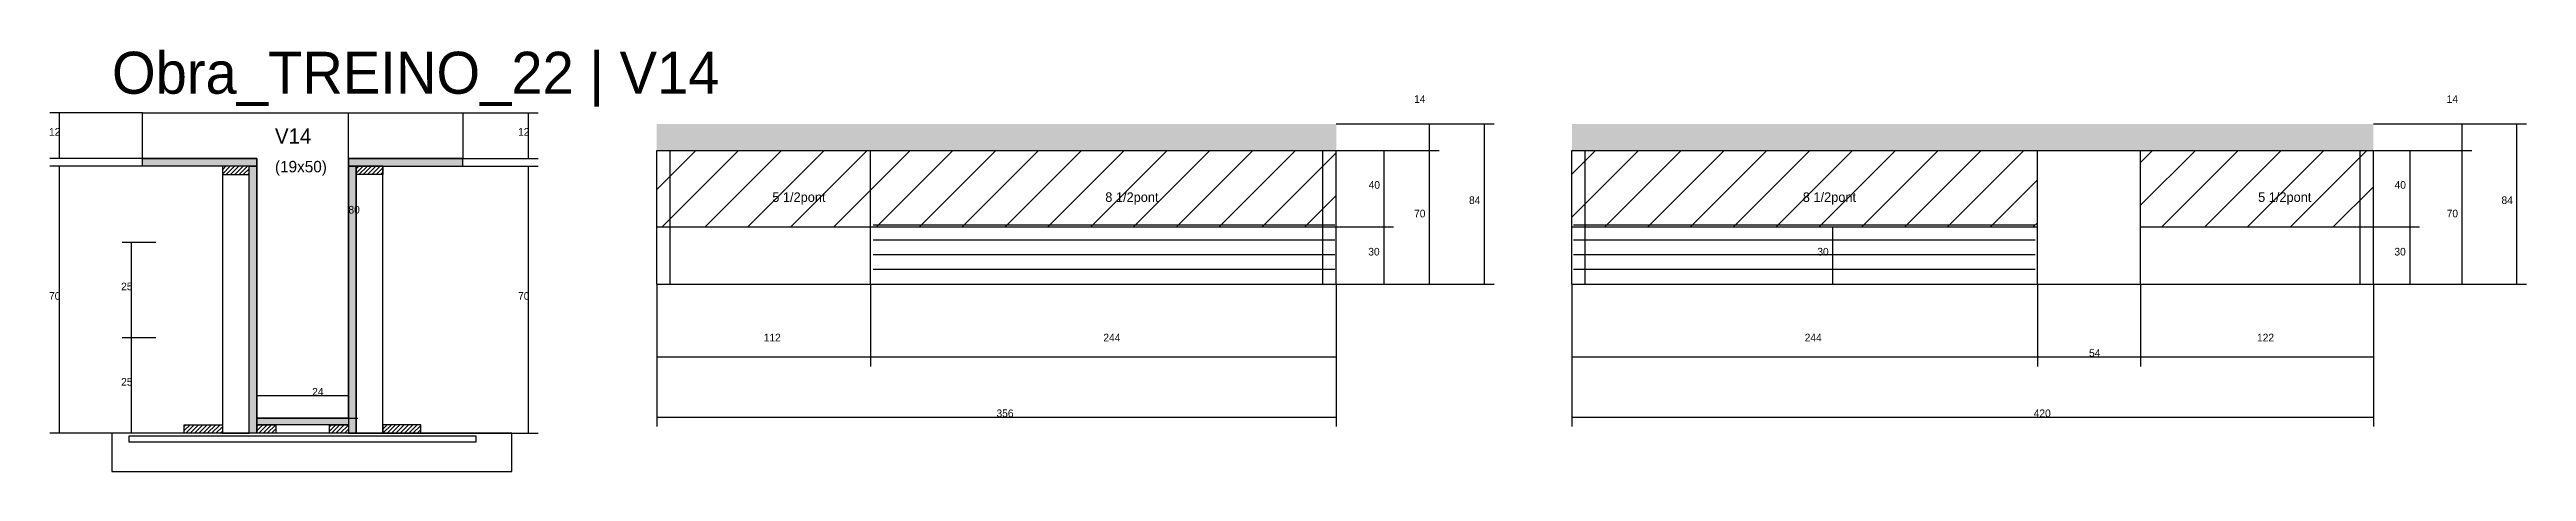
# Model space of a CAD drawing. Header units: metres. Extents: x -41 to 34840, y -36000 to 1848.
# Drawn here: x 2947 to 4245, y -27258 to -27037 of the extents above; entities that cross this region are included whole.
import ezdxf

# ---------------------------------------------------------------- set-up
doc = ezdxf.new("R2010")
doc.units = ezdxf.units.M
for name, color, linetype in [('CONCRETO', 251, 'Continuous'), ('COTA', 4, 'Continuous'), ('Cota Seção (2x)', 4, 'Continuous'), ('Hachura', 253, 'Continuous'), ('LABEL_ID', 3, 'Continuous'), ('Madeira', 126, 'Continuous'), ('NOMENCLATURA', 7, 'Continuous'), ('Painéis', 200, 'Continuous'), ('SARR_2.2x7', 40, 'Continuous'), ('SCO-___-LAJ', 4, 'Continuous'), ('Texto Seção', 7, 'Continuous')]:
    doc.layers.add(name, color=color, linetype=linetype)

msp = doc.modelspace()

# ---------------------------------------------------------------- texts
at = {"layer": 'COTA'}
for s, p in [('14', (3662.3, -27064.8)), ('14', (4203.4, -27064.8)), ('12', (2947, -27082)), ('12', (3192.8, -27082)), ('40', (3638.5, -27109.8)), ('40', (4176.1, -27109.8)), ('70', (3662.3, -27124.8)), ('84', (3691.1, -27117.8)), ('70', (4203.4, -27124.8)), ('84', (4232.1, -27117.8)), ('30', (3638.3, -27144.8)), ('30', (3873.6, -27144.8)), ('30', (4176, -27144.8)), ('70', (2947, -27168)), ('25', (2984.8, -27163)), ('70', (3192.8, -27168)), ('112', (3321.5, -27189.8)), ('244', (3499.5, -27189.8)), ('244', (3867, -27189.8)), ('122', (4104, -27189.8)), ('54', (4016, -27197.9)), ('25', (2984.8, -27213)), ('356', (3443.5, -27229.5)), ('420', (3987, -27229.5))]:
    msp.add_text(s, height=4, dxfattribs=at).set_placement(p)
at = {"layer": 'Cota Seção (2x)'}
for s, p in [('80', (3103.9, -27122.8)), ('24', (3084.9, -27218.2))]:
    msp.add_text(s, height=4, dxfattribs=at).set_placement(p)
at = {"layer": 'LABEL_ID'}
msp.add_text('Obra_TREINO_22 | V14', height=22, dxfattribs=at).set_placement((2980, -27060))
at = {"layer": 'NOMENCLATURA'}
for s, p in [('5 1/2pont', (3326, -27116.7)), ('8 1/2pont', (3500.5, -27116.7)), ('8 1/2pont', (3866, -27116.7)), ('5 1/2pont', (4104.6, -27116.7))]:
    msp.add_text(s, height=5, dxfattribs=at).set_placement(p)
at = {"layer": 'Texto Seção'}
for s, height, p in [('V14', 8, (3065.4, -27086.2)), ('(19x50)', 6, (3065.4, -27101.2))]:
    msp.add_text(s, height=height, dxfattribs=at).set_placement(p)

# ---------------------------------------------------------------- hatches: boundary and pattern name
at = {"layer": 'COTA'}
h = msp.add_hatch(dxfattribs=at)
h.set_pattern_fill('AR-CONC', scale=0.03)
h.paths.add_polyline_path([(3621.5, -27089.8), (3621.5, -27075.8), (3265.5, -27075.8), (3265.5, -27089.8)])
h = msp.add_hatch(dxfattribs=at)
h.set_pattern_fill('AR-CONC', scale=0.03)
h.paths.add_polyline_path([(4165, -27089.8), (4165, -27075.8), (3745, -27075.8), (3745, -27089.8)])
at = {"layer": 'Hachura'}
h = msp.add_hatch(color=8, dxfattribs=at)
h.dxf.hatch_style = 1
h.paths.add_polyline_path([(2995.9, -27098), (2995.9, -27094), (2995.9, -27094), (3055.9, -27094), (3055.9, -27094), (3055.9, -27098), (3055.9, -27098), (2995.9, -27098)])
h = msp.add_hatch(dxfattribs=at)
h.set_pattern_fill('ANSI31', scale=0.5)
h.paths.add_polyline_path([(3037.9, -27098), (3037.9, -27102.4), (3037.9, -27102.4), (3051.9, -27102.4), (3051.9, -27102.4), (3051.9, -27098), (3051.9, -27098), (3037.9, -27098)])
h = msp.add_hatch(color=8, dxfattribs=at)
h.dxf.hatch_style = 1
h.paths.add_polyline_path([(3051.9, -27098), (3055.9, -27098), (3055.9, -27098), (3055.9, -27238), (3055.9, -27238), (3051.9, -27238), (3051.9, -27238), (3051.9, -27098)])
h = msp.add_hatch(color=8, dxfattribs=at)
h.dxf.hatch_style = 1
h.paths.add_polyline_path([(3163.9, -27098), (3163.9, -27094), (3163.9, -27094), (3103.9, -27094), (3103.9, -27094), (3103.9, -27098), (3103.9, -27098), (3163.9, -27098)])
h = msp.add_hatch(color=8, dxfattribs=at)
h.dxf.hatch_style = 1
h.paths.add_polyline_path([(3107.9, -27098), (3103.9, -27098), (3103.9, -27098), (3103.9, -27238), (3103.9, -27238), (3107.9, -27238), (3107.9, -27238), (3107.9, -27098)])
h = msp.add_hatch(dxfattribs=at)
h.set_pattern_fill('ANSI31', scale=0.5)
h.paths.add_polyline_path([(3121.9, -27098), (3121.9, -27102.4), (3121.9, -27102.4), (3107.9, -27102.4), (3107.9, -27102.4), (3107.9, -27098), (3107.9, -27098), (3121.9, -27098)])
h = msp.add_hatch(dxfattribs=at)
h.set_pattern_fill('ANSI31', scale=5)
h.paths.add_polyline_path([(3265.5, -27089.8), (3265.5, -27129.8), (3377.5, -27129.8), (3377.5, -27089.8)])
h = msp.add_hatch(dxfattribs=at)
h.set_pattern_fill('ANSI31', scale=5)
h.paths.add_polyline_path([(3621.5, -27129.8), (3621.5, -27089.8), (3377.5, -27089.8), (3377.5, -27129.8)])
h = msp.add_hatch(dxfattribs=at)
h.set_pattern_fill('ANSI31', scale=5)
h.paths.add_polyline_path([(3989, -27129.8), (3989, -27089.8), (3745, -27089.8), (3745, -27129.8)])
h = msp.add_hatch(dxfattribs=at)
h.set_pattern_fill('ANSI31', scale=5)
h.paths.add_polyline_path([(4043, -27089.8), (4043, -27129.8), (4165, -27129.8), (4165, -27089.8)])
h = msp.add_hatch(color=8, dxfattribs=at)
h.dxf.hatch_style = 1
h.paths.add_polyline_path([(3055.9, -27233.6), (3055.9, -27230), (3055.9, -27230), (3103.9, -27230), (3103.9, -27230), (3103.9, -27233.6), (3103.9, -27233.6), (3055.9, -27233.6)])
h = msp.add_hatch(dxfattribs=at)
h.set_pattern_fill('ANSI31', scale=0.5)
h.paths.add_polyline_path([(3017.9, -27238), (3017.9, -27233.6), (3017.9, -27233.6), (3037.9, -27233.6), (3037.9, -27233.6), (3037.9, -27238), (3037.9, -27238), (3017.9, -27238)])
h = msp.add_hatch(dxfattribs=at)
h.set_pattern_fill('ANSI31', scale=0.5)
h.paths.add_polyline_path([(3055.9, -27238), (3055.9, -27233.6), (3055.9, -27233.6), (3065.9, -27233.6), (3065.9, -27233.6), (3065.9, -27238), (3065.9, -27238), (3055.9, -27238)])
h = msp.add_hatch(dxfattribs=at)
h.set_pattern_fill('ANSI31', scale=0.5)
h.paths.add_polyline_path([(3093.9, -27238), (3093.9, -27233.6), (3093.9, -27233.6), (3103.9, -27233.6), (3103.9, -27233.6), (3103.9, -27238), (3103.9, -27238), (3093.9, -27238)])
h = msp.add_hatch(dxfattribs=at)
h.set_pattern_fill('ANSI31', scale=0.5)
h.paths.add_polyline_path([(3141.9, -27238), (3141.9, -27233.6), (3141.9, -27233.6), (3121.9, -27233.6), (3121.9, -27233.6), (3121.9, -27238), (3121.9, -27238), (3141.9, -27238)])

# ---------------------------------------------------------------- linework, layer by layer
at = {"layer": 'CONCRETO'}
msp.add_lwpolyline([(3103.9, -27094), (3103.9, -27104), (3103.9, -27230), (3055.9, -27230), (3055.9, -27094), (2995.9, -27094), (2995.9, -27070), (3103.9, -27070), (3163.9, -27070), (3163.9, -27094)], close=True, dxfattribs=at)
at = {"layer": 'COTA'}
for p, q in [((2995.9, -27070), (2947.5, -27070)), ((2952.5, -27094), (2952.5, -27070)), ((3163.9, -27070), (3203.3, -27070)), ((3198.3, -27094), (3198.3, -27070)), ((3621.5, -27075.8), (3675.4, -27075.8)), ((3621.5, -27075.8), (3704.2, -27075.8)), ((3670.4, -27089.8), (3670.4, -27075.8)), ((3699.2, -27159.8), (3699.2, -27075.8)), ((4165, -27075.8), (4216.5, -27075.8)), ((4165, -27075.8), (4245.2, -27075.8)), ((4211.5, -27089.8), (4211.5, -27075.8)), ((4240.2, -27159.8), (4240.2, -27075.8)), ((2995.9, -27094), (2947.5, -27094)), ((2995.9, -27098), (2947.5, -27098)), ((2952.5, -27238), (2952.5, -27098)), ((3121.9, -27098), (3203.3, -27098)), ((3163.9, -27094), (3203.3, -27094)), ((3198.3, -27238), (3198.3, -27098)), ((3621.5, -27089.8), (3675.4, -27089.8)), ((3621.5, -27089.8), (3675.4, -27089.8)), ((3621.5, -27089.8), (3651.6, -27089.8)), ((3646.6, -27129.8), (3646.6, -27089.8)), ((3670.4, -27159.8), (3670.4, -27089.8)), ((4165, -27089.8), (4216.5, -27089.8)), ((4165, -27089.8), (4216.5, -27089.8)), ((4165, -27089.8), (4189.2, -27089.8)), ((4184.2, -27129.8), (4184.2, -27089.8)), ((4211.5, -27159.8), (4211.5, -27089.8)), ((3002.9, -27138), (2985.3, -27138)), ((2990.3, -27188), (2990.3, -27138)), ((3621.5, -27129.8), (3651.6, -27129.8)), ((3621.5, -27129.8), (3651.6, -27129.8)), ((3646.6, -27159.8), (3646.6, -27129.8)), ((3867, -27129.8), (3886.8, -27129.8)), ((3881.8, -27159.8), (3881.8, -27129.8)), ((4165, -27129.8), (4189.2, -27129.8)), ((4165, -27129.8), (4189.2, -27129.8)), ((4184.2, -27159.8), (4184.2, -27129.8)), ((3265.5, -27159.8), (3265.5, -27234.5)), ((3265.5, -27159.8), (3265.5, -27202.9)), ((3377.5, -27159.8), (3377.5, -27202.9)), ((3377.5, -27159.8), (3377.5, -27202.9)), ((3621.5, -27159.8), (3621.5, -27202.9)), ((3621.5, -27159.8), (3621.5, -27234.5)), ((3621.5, -27159.8), (3675.4, -27159.8)), ((3621.5, -27159.8), (3704.2, -27159.8)), ((3621.5, -27159.8), (3651.6, -27159.8)), ((3745, -27159.8), (3745, -27202.9)), ((3745, -27159.8), (3745, -27234.5)), ((3867, -27159.8), (3886.8, -27159.8)), ((3989, -27159.8), (3989, -27202.9)), ((3989, -27159.8), (3989, -27202.9)), ((4043, -27159.8), (4043, -27202.9)), ((4043, -27159.8), (4043, -27202.9)), ((4165, -27159.8), (4165, -27234.5)), ((4165, -27159.8), (4216.5, -27159.8)), ((4165, -27159.8), (4245.2, -27159.8)), ((4165, -27159.8), (4165, -27202.9)), ((4165, -27159.8), (4189.2, -27159.8)), ((3002.9, -27188), (2985.3, -27188)), ((3002.9, -27188), (2985.3, -27188)), ((2990.3, -27238), (2990.3, -27188)), ((3265.5, -27197.9), (3377.5, -27197.9)), ((3377.5, -27197.9), (3621.5, -27197.9)), ((3745, -27197.9), (3989, -27197.9)), ((3989, -27197.9), (4043, -27197.9)), ((4043, -27197.9), (4165, -27197.9)), ((3265.5, -27229.5), (3621.5, -27229.5)), ((3745, -27229.5), (4165, -27229.5)), ((3017.9, -27238), (2947.5, -27238)), ((3002.9, -27238), (2985.3, -27238)), ((3141.9, -27238), (3203.3, -27238))]:
    msp.add_line(p, q, dxfattribs=at)
at = {"layer": 'Cota Seção (2x)'}
for p, q in [((3055.9, -27070), (3108.9, -27070)), ((3103.9, -27230), (3103.9, -27070)), ((3055.9, -27230), (3055.9, -27213.2)), ((3103.9, -27230), (3103.9, -27213.2)), ((3055.9, -27218.2), (3103.9, -27218.2)), ((3055.9, -27230), (3108.9, -27230))]:
    msp.add_line(p, q, dxfattribs=at)
at = {"layer": 'Madeira'}
for points in [[(3037.9, -27098), (3037.9, -27102.4), (3051.9, -27102.4), (3051.9, -27098)], [(3037.9, -27238), (3051.9, -27238), (3051.9, -27098), (3037.9, -27098)], [(3121.9, -27098), (3121.9, -27102.4), (3107.9, -27102.4), (3107.9, -27098)], [(3121.9, -27098), (3107.9, -27098), (3107.9, -27238), (3121.9, -27238)], [(2980, -27258), (3189.6, -27258), (3189.6, -27238), (2980, -27238)], [(3017.9, -27238), (3017.9, -27233.6), (3037.9, -27233.6), (3037.9, -27238)], [(3055.9, -27238), (3055.9, -27233.6), (3065.9, -27233.6), (3065.9, -27238)], [(3093.9, -27238), (3093.9, -27233.6), (3103.9, -27233.6), (3103.9, -27238)], [(3141.9, -27238), (3141.9, -27233.6), (3121.9, -27233.6), (3121.9, -27238)]]:
    msp.add_lwpolyline(points, close=True, dxfattribs=at)
at = {"layer": 'Painéis'}
for p, q in [((2995.9, -27094), (3055.9, -27094)), ((3103.9, -27094), (3163.9, -27094)), ((3265.5, -27089.8), (3621.5, -27089.8)), ((3265.5, -27159.8), (3265.5, -27089.8)), ((3377.5, -27159.8), (3377.5, -27089.8)), ((3621.5, -27159.8), (3621.5, -27089.8)), ((3745, -27089.8), (4165, -27089.8)), ((3745, -27159.8), (3745, -27089.8)), ((3989, -27159.8), (3989, -27089.8)), ((4043, -27159.8), (4043, -27089.8)), ((4165, -27159.8), (4165, -27089.8)), ((3265.5, -27129.8), (3621.5, -27129.8)), ((3745, -27129.8), (3989, -27129.8)), ((4043, -27129.8), (4165, -27129.8)), ((3265.5, -27159.8), (3621.5, -27159.8)), ((3745, -27159.8), (4165, -27159.8))]:
    msp.add_line(p, q, dxfattribs=at)
for points in [[(2995.9, -27098), (2995.9, -27094), (3055.9, -27094), (3055.9, -27098)], [(3051.9, -27098), (3055.9, -27098), (3055.9, -27238), (3051.9, -27238)], [(3163.9, -27098), (3163.9, -27094), (3103.9, -27094), (3103.9, -27098)], [(3107.9, -27098), (3103.9, -27098), (3103.9, -27238), (3107.9, -27238)], [(3055.9, -27233.6), (3055.9, -27230), (3103.9, -27230), (3103.9, -27233.6)]]:
    msp.add_lwpolyline(points, close=True, dxfattribs=at)
at = {"layer": 'SARR_2.2x7'}
for p, q in [((3272.5, -27159.8), (3272.5, -27089.8)), ((3614.5, -27159.8), (3614.5, -27089.8)), ((3752, -27159.8), (3752, -27089.8)), ((4158, -27159.8), (4158, -27089.8)), ((3378.8, -27128.7), (3620.8, -27128.7)), ((3378.8, -27136.5), (3620.8, -27136.5)), ((3745.8, -27128.7), (3987.8, -27128.7)), ((3745.8, -27136.5), (3987.8, -27136.5)), ((3378.8, -27144.2), (3620.8, -27144.2)), ((3378.8, -27152), (3620.8, -27152)), ((3745.8, -27144.2), (3987.8, -27144.2)), ((3745.8, -27152), (3987.8, -27152))]:
    msp.add_line(p, q, dxfattribs=at)
at = {"layer": 'SCO-___-LAJ'}
msp.add_lwpolyline([(2989, -27239.4), (3170.7, -27239.4), (3170.7, -27242.6), (2989, -27242.6)], close=True, dxfattribs=at)

msp.set_redraw_order([(e.dxf.handle, doc.entitydb.next_handle()) for e in msp.query("TEXT MTEXT ATTDEF DIMENSION ARC_DIMENSION")])  # texts and dimensions are drawn at this point

doc.saveas('drawing.dxf')
